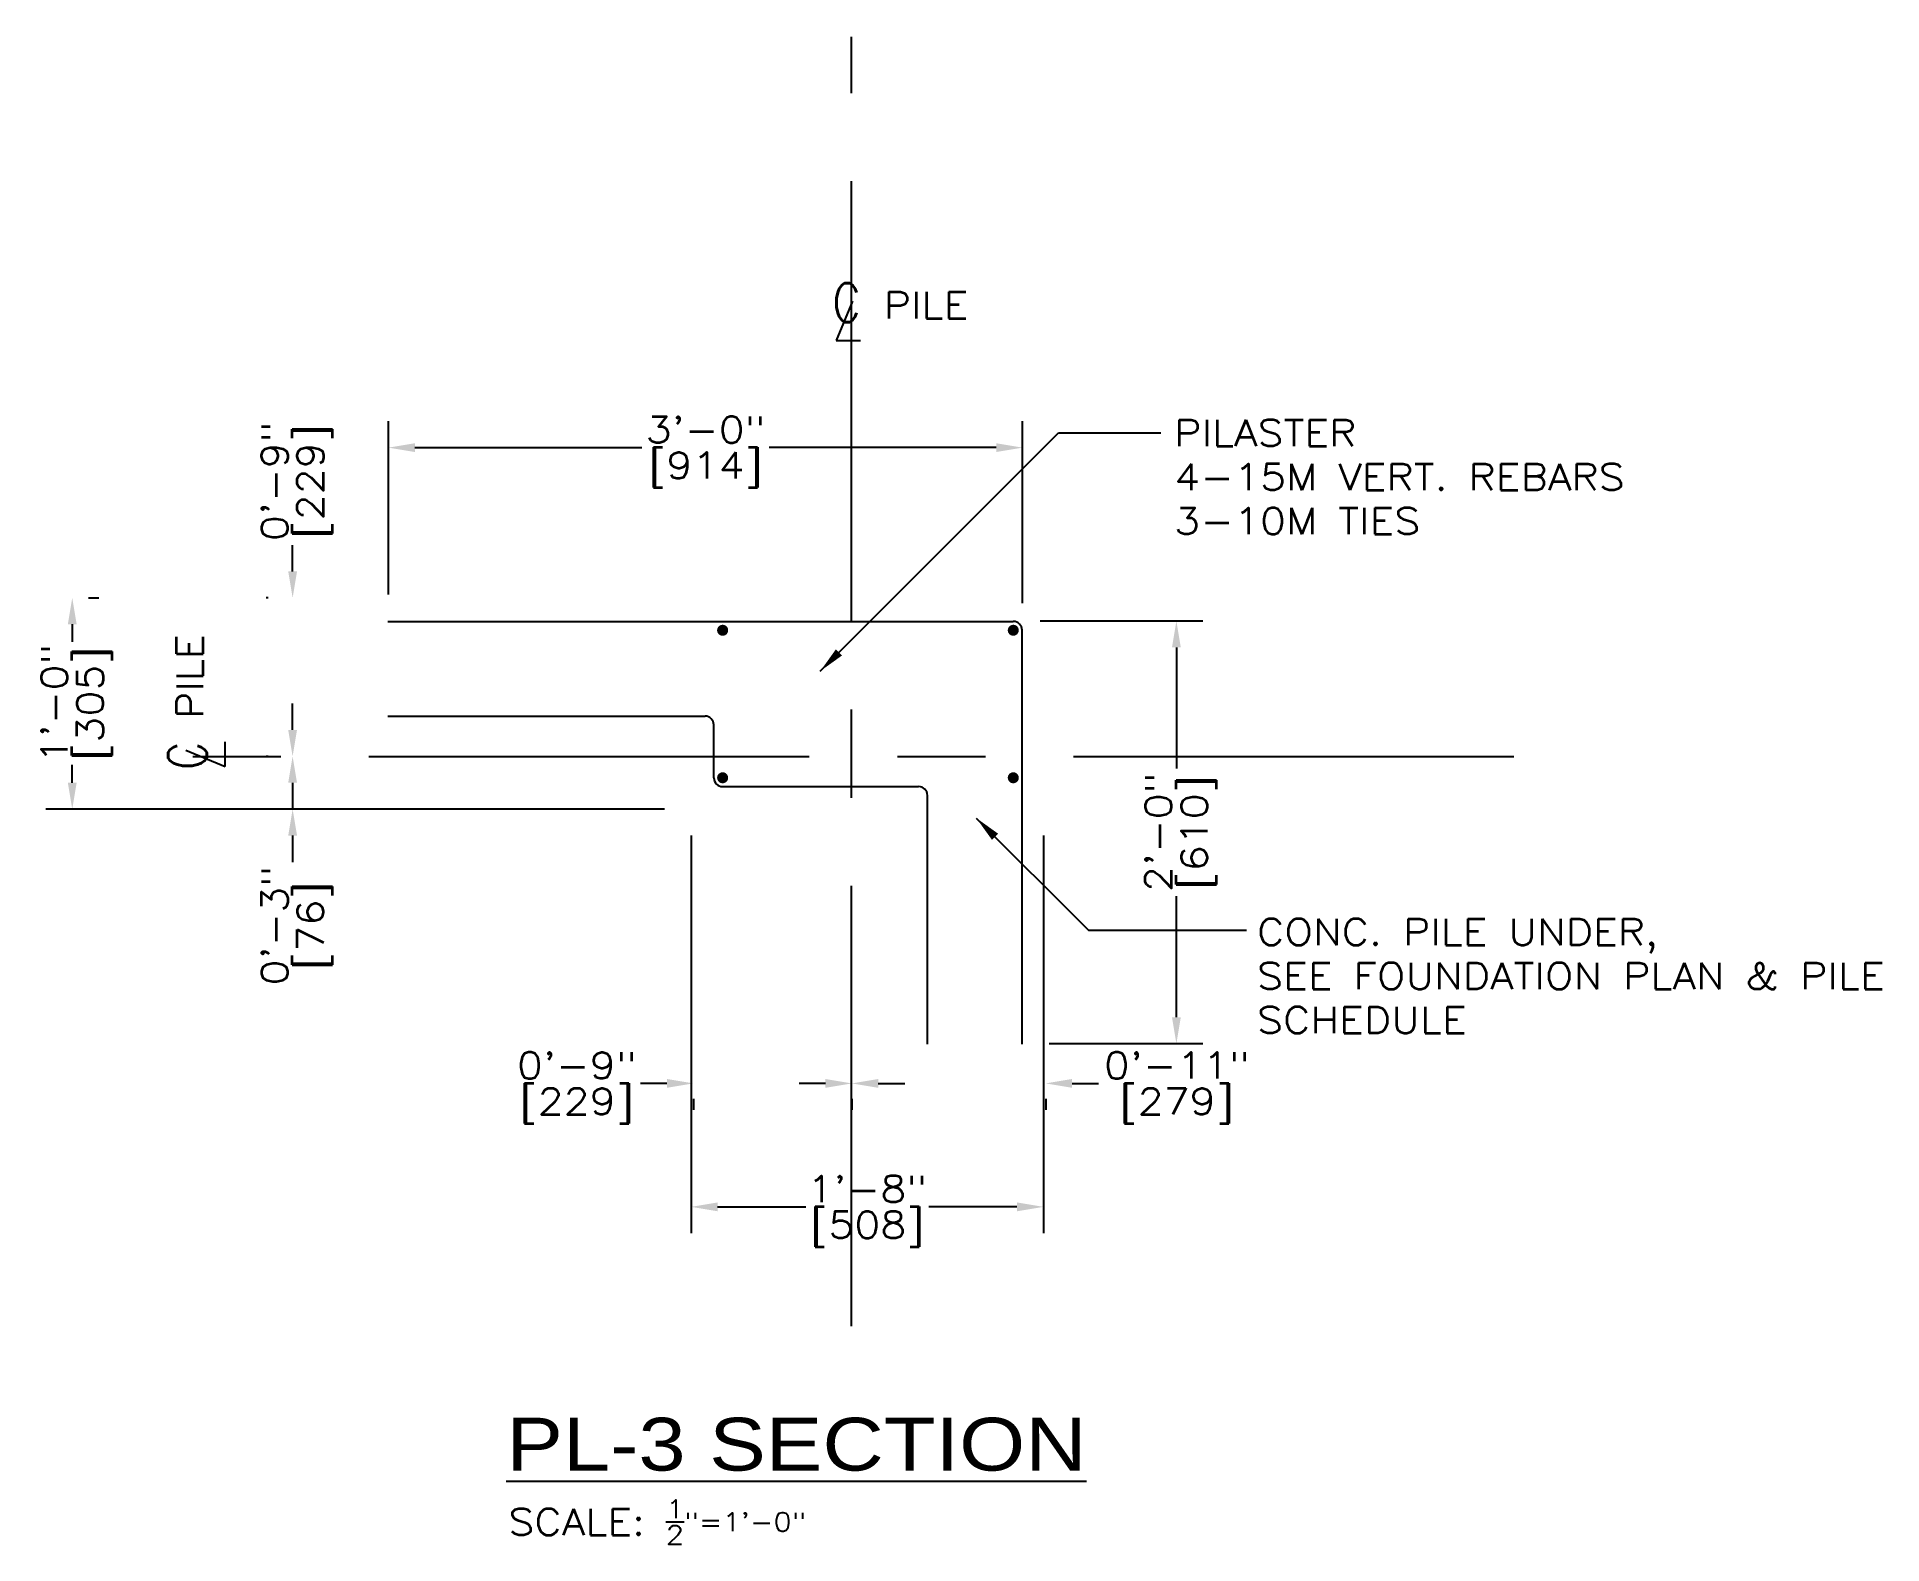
# Model space of a CAD drawing. Header units: inches. Extents: x -229 to 9761, y -1201 to 3580.
# Drawn here: x 928.8 to 1033.6, y -41.5 to 44.1 of the extents above; entities that cross this region are included whole.
import ezdxf

# ---------------------------------------------------------------- set-up
doc = ezdxf.new("R2010")
doc.units = ezdxf.units.IN
doc.header["$MEASUREMENT"] = 0
doc.linetypes.add('CENTER', pattern=[2, 1.25, -0.25, 0.25, -0.25])
doc.layers.get('DEFPOINTS').update_dxf_attribs({"linetype": 'CONTINUOUS'})
for name, color, linetype in [('Dimension', 5, 'CONTINUOUS'), ('Foundation_Details_CL', 150, 'CENTER'), ('Foundation_Details_Reinf', 131, 'CONTINUOUS'), ('Structural_Section_Dim', 5, 'CONTINUOUS'), ('Structural_Section_Text', 5, 'CONTINUOUS'), ('TEXT', 4, 'CONTINUOUS')]:
    doc.layers.add(name, color=color, linetype=linetype)
doc.styles.add('ROMANS', font='ROMANS.SHX', dxfattribs={"width": 0.8})
doc.styles.add('ROMANS-115', font='romans.shx', dxfattribs={"width": 1.15})
doc.styles.add('SANS-115', font='sanss___.ttf', dxfattribs={"width": 1.15})
doc.dimstyles.new('112-ROMANS-115-MS', dxfattribs={"dimscale": 0, "dimtxt": 1.5, "dimasz": 1.5, "dimexe": 1.5, "dimexo": 1.5, "dimgap": 0.125, "dimtad": 0, "dimdec": 4, "dimzin": 1, "dimdsep": 46, "dimlunit": 4, "dimtxsty": 'ROMANS-115', "dimcen": 0.125, "dimclrd": 256, "dimclre": 256, "dimclrt": 256, "dimadec": 0, "dimazin": 0, "dimtfac": 1, "dimtdec": 4, "dimtofl": 0, "dimtmove": 0, "dimatfit": 0, "dimfxl": 1, "dimtfillclr": 256, "dimfrac": 2, "dimtolj": 1, "dimtzin": 0, "dimarcsym": 0})
doc.dimstyles.new('12-ROMANS-115-PS', dxfattribs={"dimscale": 0, "dimtxt": 0.0625, "dimasz": 0.0625, "dimexe": 0.0625, "dimexo": 0.03125, "dimgap": 0.03125, "dimtad": 1, "dimdec": 3, "dimlfac": 24, "dimzin": 1, "dimdsep": 46, "dimlunit": 4, "dimtxsty": 'ROMANS-115', "dimcen": 0.125, "dimclrd": 256, "dimclre": 256, "dimclrt": 256, "dimadec": 0, "dimazin": 0, "dimtfac": 1, "dimtdec": 3, "dimtofl": 0, "dimtmove": 0, "dimatfit": 0, "dimfxl": 1, "dimfrac": 2, "dimtolj": 1, "dimtzin": 0, "dimarcsym": 0})
doc.dimstyles.new('12-ROMANS-115-PS-APV', dxfattribs={"dimscale": 0, "dimtxt": 0.0625, "dimasz": 0.0625, "dimexe": 0.0625, "dimexo": 0.03125, "dimgap": 0.03125, "dimtad": 1, "dimdec": 3, "dimlfac": 24, "dimzin": 1, "dimdsep": 46, "dimlunit": 4, "dimtxsty": 'ROMANS-115', "dimcen": 0.125, "dimclrd": 256, "dimclre": 256, "dimclrt": 256, "dimadec": 0, "dimazin": 0, "dimtfac": 1, "dimtdec": 3, "dimtofl": 0, "dimtmove": 0, "dimatfit": 0, "dimfxl": 1, "dimfrac": 2, "dimtolj": 1, "dimtzin": 0, "dimarcsym": 0})

msp = doc.modelspace()

# ---------------------------------------------------------------- texts
at = {"layer": 'Structural_Section_Dim', "insert": (998.077717, -5.997758), "char_height": 1.49999994, "attachment_point": 1, "style": 'ROMANS-115'}
msp.add_mtext('\\A1;CONC. PILE UNDER,\\PSEE FOUNDATION PLAN & PILE\\PSCHEDULE', dxfattribs=at)
at = {"layer": 'Structural_Section_Text', "width": 1.15}
for s, height, style, p in [('PILE', 1.4999999, 'ROMANS-115', (976.882971, 28.089412)), ('%%UPL-3 SECTION', 2.99999988, 'SANS-115', (955.460889, -37.335167))]:
    msp.add_text(s, height=height, dxfattribs=dict(at, style=style)).set_placement(p)
at = {"layer": 'Structural_Section_Text', "style": 'ROMANS-115', "width": 1.15}
msp.add_text('PILE', height=1.4999999, rotation=90, dxfattribs=at).set_placement((938.246981, 5.350503))
at = {"layer": 'Structural_Section_Text', "char_height": 1.49999994, "attachment_point": 1, "style": 'ROMANS-115'}
for s, insert in [('\\A1;PILASTER\\P4-15M VERT. REBARS\\P3-10M TIES', (993.372001, 22.336455)), ('\\A1;SCALE: \\H0.7x;\\S1/2;"=1\'-0"', (955.576068, -38.988599))]:
    msp.add_mtext(s, dxfattribs=dict(at, insert=insert))

# ---------------------------------------------------------------- blocks, each defined once
blk = doc.blocks.new('*D66')
at = {"layer": 'DEFPOINTS', "color": 0, "ltscale": 2}
for p in [(965.95, 0.22), (985.95, 0.22), (985.95, -22.36)]:
    blk.add_point(p, dxfattribs=at)
at = {"layer": 'Structural_Section_Dim', "lineweight": -2, "ltscale": 2}
for p, q in [((965.95, -1.28), (965.95, -23.86)), ((985.95, -1.28), (985.95, -23.86)), ((967.45, -22.36), (972.46, -22.36)), ((984.45, -22.36), (979.45, -22.36))]:
    blk.add_line(p, q, dxfattribs=at)
at = {"layer": 'Structural_Section_Dim', "ltscale": 2}
for points in [[(967.45, -22.11), (967.45, -22.61), (965.95, -22.36)], [(984.45, -22.11), (984.45, -22.61), (985.95, -22.36)]]:
    blk.add_solid(points, dxfattribs=at)
at = {"layer": 'Structural_Section_Dim', "ltscale": 2, "char_height": 1.5, "attachment_point": 5, "style": 'ROMANS-115'}
for s, insert in [('\\A1;1\'-8"', (975.95, -21.34)), ('\\A1;[508]', (975.95, -23.63))]:
    blk.add_mtext(s, dxfattribs=dict(at, insert=insert))
blk = doc.blocks.new('*D67')
at = {"layer": 'DEFPOINTS', "color": 0, "ltscale": 2}
for p in [(930.25, 12.22), (930.82, 0.22), (965.95, 0.22)]:
    blk.add_point(p, dxfattribs=at)
at = {"layer": 'Structural_Section_Dim', "lineweight": -2, "ltscale": 2}
for p, q in [((931.75, 12.22), (932.32, 12.22)), ((930.82, 10.72), (930.82, 9.72)), ((930.82, 1.72), (930.82, 2.73)), ((964.45, 0.22), (929.32, 0.22))]:
    blk.add_line(p, q, dxfattribs=at)
at = {"layer": 'Structural_Section_Dim', "ltscale": 2}
for points in [[(930.57, 10.72), (931.07, 10.72), (930.82, 12.22)], [(930.57, 1.72), (931.07, 1.72), (930.82, 0.22)]]:
    blk.add_solid(points, dxfattribs=at)
at = {"layer": 'Structural_Section_Dim', "ltscale": 2, "char_height": 1.5, "attachment_point": 5, "rotation": 90, "style": 'ROMANS-115'}
for s, insert in [('\\A1;1\'-0"', (929.8, 6.22)), ('\\A1;[305]', (932.08, 6.22))]:
    blk.add_mtext(s, dxfattribs=dict(at, insert=insert))
blk = doc.blocks.new('CLMARK')
at = {"layer": 'TEXT'}
for p, q in [((1.52, 4.57), (-3.55, -7.61)), ((-3.55, -7.61), (4.06, -7.61))]:
    blk.add_line(p, q, dxfattribs=at)
at = {"layer": 'TEXT', "style": 'ROMANS', "width": 0.8}
blk.add_text('C', height=12, dxfattribs=at).set_placement((-4.59, -1.9))
blk = doc.blocks.new('*D68')
at = {"layer": 'DEFPOINTS', "color": 0, "ltscale": 2}
for p in [(943.33, 12.22), (943.45, 12.22), (943.45, 3.22)]:
    blk.add_point(p, dxfattribs=at)
at = {"layer": 'Structural_Section_Dim', "lineweight": -2, "ltscale": 2}
for p, q in [((943.33, 13.72), (943.33, 15.22)), ((941.95, 12.22), (941.83, 12.22)), ((941.95, 3.22), (941.83, 3.22)), ((943.33, 1.72), (943.33, 0.22))]:
    blk.add_line(p, q, dxfattribs=at)
at = {"layer": 'Structural_Section_Dim', "ltscale": 2}
for points in [[(943.08, 13.72), (943.58, 13.72), (943.33, 12.22)], [(943.08, 1.72), (943.58, 1.72), (943.33, 3.22)]]:
    blk.add_solid(points, dxfattribs=at)
at = {"layer": 'Structural_Section_Dim', "ltscale": 2, "char_height": 1.5, "attachment_point": 5, "rotation": 90, "style": 'ROMANS-115'}
for s, insert in [('\\A1;0\'-9"', (942.31, 18.84)), ('\\A1;[229]', (944.59, 18.84))]:
    blk.add_mtext(s, dxfattribs=dict(at, insert=insert))
blk = doc.blocks.new('*D69')
at = {"layer": 'DEFPOINTS', "color": 0, "ltscale": 2}
for p in [(943.45, 3.22), (943.33, 0.22), (943.45, 0.22)]:
    blk.add_point(p, dxfattribs=at)
at = {"layer": 'Structural_Section_Dim', "lineweight": -2, "ltscale": 2}
for p, q in [((943.33, 4.72), (943.33, 6.22)), ((941.95, 3.22), (941.83, 3.22)), ((941.95, 0.22), (941.83, 0.22)), ((943.33, -1.28), (943.33, -2.78))]:
    blk.add_line(p, q, dxfattribs=at)
at = {"layer": 'Structural_Section_Dim', "ltscale": 2}
for points in [[(943.08, 4.72), (943.58, 4.72), (943.33, 3.22)], [(943.08, -1.28), (943.58, -1.28), (943.33, 0.22)]]:
    blk.add_solid(points, dxfattribs=at)
at = {"layer": 'Structural_Section_Dim', "ltscale": 2, "char_height": 1.5, "attachment_point": 5, "rotation": 90, "style": 'ROMANS-115'}
for s, insert in [('\\A1;0\'-3"', (942.31, -6.39)), ('\\A1;[76]', (944.59, -6.39))]:
    blk.add_mtext(s, dxfattribs=dict(at, insert=insert))
blk = doc.blocks.new('*D70')
at = {"layer": 'DEFPOINTS', "color": 0, "ltscale": 2}
for p in [(975.08, -14.72), (986.08, -14.72), (986.08, -15.35)]:
    blk.add_point(p, dxfattribs=at)
at = {"layer": 'Structural_Section_Dim', "lineweight": -2, "ltscale": 2}
for p, q in [((973.58, -15.35), (972.08, -15.35)), ((987.58, -15.35), (989.08, -15.35)), ((975.08, -16.22), (975.08, -16.85)), ((986.08, -16.22), (986.08, -16.85))]:
    blk.add_line(p, q, dxfattribs=at)
at = {"layer": 'Structural_Section_Dim', "ltscale": 2}
for points in [[(973.58, -15.1), (973.58, -15.6), (975.08, -15.35)], [(987.58, -15.1), (987.58, -15.6), (986.08, -15.35)]]:
    blk.add_solid(points, dxfattribs=at)
at = {"layer": 'Structural_Section_Dim', "ltscale": 2, "char_height": 1.5, "attachment_point": 5, "style": 'ROMANS-115'}
for s, insert in [('\\A1;0\'-11"', (993.52, -14.33)), ('\\A1;[279]', (993.52, -16.62))]:
    blk.add_mtext(s, dxfattribs=dict(at, insert=insert))
blk = doc.blocks.new('*D71')
at = {"layer": 'DEFPOINTS', "color": 0, "ltscale": 2}
for p in [(966.08, -14.72), (966.08, -15.35), (975.08, -14.72)]:
    blk.add_point(p, dxfattribs=at)
at = {"layer": 'Structural_Section_Dim', "lineweight": -2, "ltscale": 2}
for p, q in [((964.58, -15.35), (963.08, -15.35)), ((976.58, -15.35), (978.08, -15.35)), ((966.08, -16.22), (966.08, -16.85)), ((975.08, -16.22), (975.08, -16.85))]:
    blk.add_line(p, q, dxfattribs=at)
at = {"layer": 'Structural_Section_Dim', "ltscale": 2}
for points in [[(964.58, -15.1), (964.58, -15.6), (966.08, -15.35)], [(976.58, -15.1), (976.58, -15.6), (975.08, -15.35)]]:
    blk.add_solid(points, dxfattribs=at)
at = {"layer": 'Structural_Section_Dim', "ltscale": 2, "char_height": 1.5, "attachment_point": 5, "style": 'ROMANS-115'}
for s, insert in [('\\A1;0\'-9"', (959.46, -14.33)), ('\\A1;[229]', (959.46, -16.62))]:
    blk.add_mtext(s, dxfattribs=dict(at, insert=insert))
blk = doc.blocks.new('*D72')
at = {"layer": 'DEFPOINTS', "color": 0, "ltscale": 2}
for p in [(984.77, 20.75), (948.77, 10.91), (984.77, 10.41)]:
    blk.add_point(p, dxfattribs=at)
at = {"layer": 'Structural_Section_Dim', "lineweight": -2, "ltscale": 2}
for p, q in [((948.77, 12.41), (948.77, 22.25)), ((984.77, 11.91), (984.77, 22.25)), ((950.27, 20.75), (963.15, 20.75)), ((983.27, 20.75), (970.38, 20.75))]:
    blk.add_line(p, q, dxfattribs=at)
at = {"layer": 'Structural_Section_Dim', "ltscale": 2}
for points in [[(950.27, 21), (950.27, 20.5), (948.77, 20.75)], [(983.27, 21), (983.27, 20.5), (984.77, 20.75)]]:
    blk.add_solid(points, dxfattribs=at)
at = {"layer": 'Structural_Section_Dim', "ltscale": 2, "char_height": 1.5, "attachment_point": 5, "style": 'ROMANS-115'}
for s, insert in [('\\A1;3\'-0"', (966.77, 21.77)), ('\\A1;[914]', (966.77, 19.49))]:
    blk.add_mtext(s, dxfattribs=dict(at, insert=insert))
blk = doc.blocks.new('*D73')
at = {"layer": 'DEFPOINTS', "color": 0, "ltscale": 2}
for p in [(984.27, 10.91), (993.5, 10.91), (984.77, -13.09)]:
    blk.add_point(p, dxfattribs=at)
at = {"layer": 'Structural_Section_Dim', "lineweight": -2, "ltscale": 2}
for p, q in [((985.77, 10.91), (995, 10.91)), ((993.5, 9.41), (993.5, 2.53)), ((993.5, -11.59), (993.5, -4.71)), ((986.27, -13.09), (995, -13.09))]:
    blk.add_line(p, q, dxfattribs=at)
at = {"layer": 'Structural_Section_Dim', "ltscale": 2}
for points in [[(993.25, 9.41), (993.75, 9.41), (993.5, 10.91)], [(993.25, -11.59), (993.75, -11.59), (993.5, -13.09)]]:
    blk.add_solid(points, dxfattribs=at)
at = {"layer": 'Structural_Section_Dim', "ltscale": 2, "char_height": 1.5, "attachment_point": 5, "rotation": 90, "style": 'ROMANS-115'}
for s, insert in [('\\A1;2\'-0"', (992.48, -1.09)), ('\\A1;[610]', (994.77, -1.09))]:
    blk.add_mtext(s, dxfattribs=dict(at, insert=insert))

# ---------------------------------------------------------------- dimensions: what is measured, and where the dimension line sits
at = {"layer": 'Structural_Section_Dim'}
for base, p1, p2, picture, middle in [((984.76517, 20.75387), (948.76517, 10.910181), (984.76517, 10.410181), '*D72', (966.76517, 20.75387)), ((985.95267, -22.358977), (965.95267, 0.222681), (985.95267, 0.222681), '*D66', (975.95267, -22.358977)), ((986.07767, -15.349662), (975.07767, -14.716062), (986.07767, -14.716062), '*D70', (993.51517, -15.349662))]:
    dim = msp.add_linear_dim(base=base, p1=p1, p2=p2, dimstyle='112-ROMANS-115-MS', override={"dimscale": 1, "dimpost": '\\X'}, dxfattribs=at)
    dim.commit()
    dim.dimension.update_dxf_attribs({"geometry": picture, "text_midpoint": middle})
for base, p1, p2, angle, picture, middle in [((943.326659, 12.222681), (943.446975, 3.222681), (943.446975, 12.222681), 90, '*D68', (943.326659, 18.838752)), ((930.81506, 0.222681), (930.254701, 12.222681), (965.95267, 0.222681), 90, '*D67', (930.81506, 6.222681)), ((993.500411, 10.910181), (984.76517, -13.089819), (984.26517, 10.910181), 90, '*D73', (993.500411, -1.089819)), ((943.326659, 0.222681), (943.446975, 3.222681), (943.446975, 0.222681), 270, '*D69', (943.326659, -6.393391)), ((966.07767, -15.349662), (975.07767, -14.716062), (966.07767, -14.716102), 180, '*D71', (959.461599, -15.349662))]:
    dim = msp.add_linear_dim(base=base, p1=p1, p2=p2, angle=angle, dimstyle='112-ROMANS-115-MS', override={"dimscale": 1, "dimpost": '\\X'}, dxfattribs=at)
    dim.commit()
    dim.dimension.update_dxf_attribs({"geometry": picture, "text_midpoint": middle})

# ---------------------------------------------------------------- linework, layer by layer
at = {"layer": 'Foundation_Details_CL', "ltscale": 20}
for p, q in [((975.054376, -29.127311), (975.054376, 44.072002)), ((1012.66314, 3.191548), (935.705193, 3.191548))]:
    msp.add_line(p, q, dxfattribs=at)
at = {"layer": 'Foundation_Details_Reinf'}
for p, q in [((948.741876, 10.879048), (984.241876, 10.879048)), ((984.741876, -13.120952), (984.741876, 10.379048)), ((948.741876, 5.504048), (966.741876, 5.504048)), ((967.241876, 2.004048), (967.241876, 5.004048)), ((967.741876, 1.504048), (978.866876, 1.504048)), ((979.366876, -13.120952), (979.366876, 1.004048))]:
    msp.add_line(p, q, dxfattribs=at)
at = {"layer": 'Foundation_Details_Reinf', "const_width": 0.3125}
for points in [[(967.585626, 10.379048, -1), (967.898126, 10.379048, -1)], [(984.398126, 10.379048, 1), (984.085626, 10.379048, 1)], [(967.585626, 2.004048, 1), (967.898126, 2.004048, 1)], [(984.398126, 2.004048, -1), (984.085626, 2.004048, -1)]]:
    msp.add_lwpolyline(points, format="xyb", close=True, dxfattribs=at)
at = {"layer": 'Foundation_Details_Reinf'}
for centre, start, end in [((984.241876, 10.379048), 0, 90), ((966.741876, 5.004048), 0, 90), ((967.741876, 2.004048), 180, 270), ((978.866876, 1.004048), 0, 90)]:
    msp.add_arc(centre, 0.5, start, end, dxfattribs=at)

# ---------------------------------------------------------------- block references
at = {"layer": 'Dimension', "xscale": 0.1835999924086593, "yscale": 0.1835999924087446, "zscale": 0.1835999924087022}
msp.add_blockref('CLMARK', (974.829702, 28.226756), dxfattribs=at)
at = {"layer": 'Dimension', "xscale": 0.1835999924087446, "yscale": 0.1835999924087446, "zscale": 0.1835999924087022, "rotation": 90}
msp.add_blockref('CLMARK', (938.109637, 3.297235), dxfattribs=at)

msp.set_redraw_order([(e.dxf.handle, doc.entitydb.next_handle()) for e in msp.query("TEXT MTEXT ATTDEF DIMENSION ARC_DIMENSION")])  # texts and dimensions are drawn at this point

# ---------------------------------------------------------------- leaders
at = {"layer": 'Structural_Section_Dim'}
msp.add_leader([(982.143612, -0.28308), (988.51497, -6.654438), (997.476546, -6.654438)], dimstyle='12-ROMANS-115-PS-APV', override={"dimscale": 23.999999, "dimtad": 0, "dimlfac": 0.041667}, dxfattribs=at)
at = {"layer": 'Structural_Section_Text', "annotation_type": 0, "has_hookline": 1, "hookline_direction": 0, "text_width": 28.749999}
msp.add_leader([(973.286024, 8.062663), (986.809815, 21.586455), (992.622001, 21.586455)], dimstyle='12-ROMANS-115-PS', override={"dimscale": 23.999999, "dimtad": 0, "dimlfac": 0.041667, "dimse1": 1}, dxfattribs=at)

doc.saveas('drawing.dxf')
